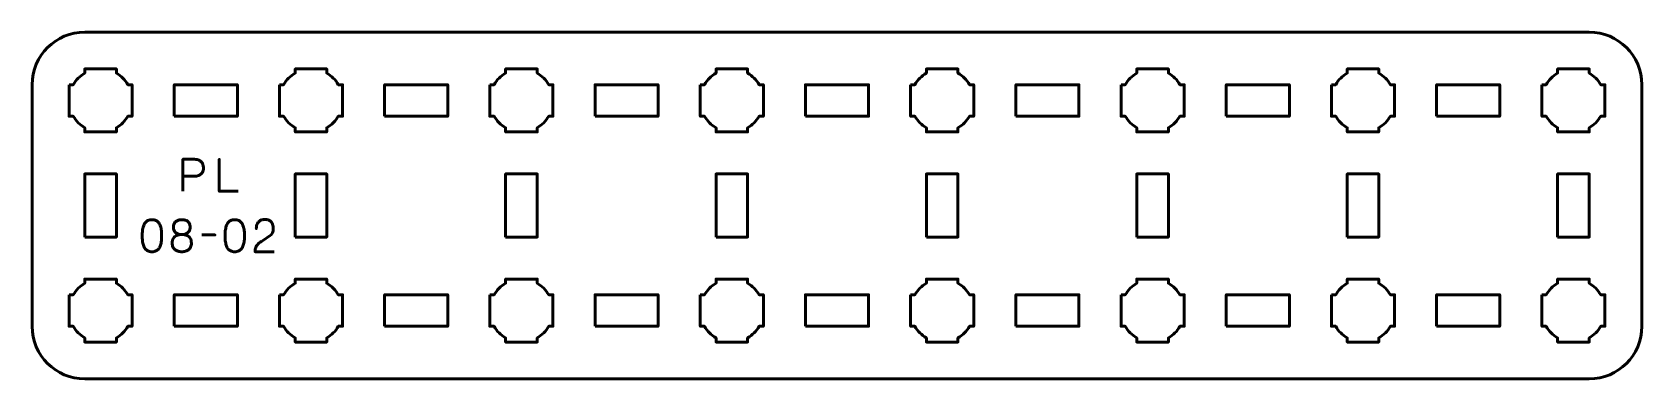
# Model space of a CAD drawing. Header units: centimetres. Extents: x -18.1 to -2.9, y -16.5 to -13.2.
import ezdxf

# ---------------------------------------------------------------- set-up
doc = ezdxf.new("R2010")
doc.units = ezdxf.units.CM
doc.header["$MEASUREMENT"] = 0
doc.layers.add('Layer 1', color=7, linetype='Continuous')

msp = doc.modelspace()

# ---------------------------------------------------------------- linework, layer by layer
at = {"layer": 'Layer 1', "color": 250, "lineweight": 53}
for points in [[(-16.8, -14), (-16.2, -14), (-16.2, -13.7), (-16.8, -13.7), (-16.8, -14)], [(-14.8, -14), (-14.2, -14), (-14.2, -13.7), (-14.8, -13.7), (-14.8, -14)], [(-12.8, -14), (-12.2, -14), (-12.2, -13.7), (-12.8, -13.7), (-12.8, -14)], [(-10.8, -14), (-10.2, -14), (-10.2, -13.7), (-10.8, -13.7), (-10.8, -14)], [(-8.8, -14), (-8.2, -14), (-8.2, -13.7), (-8.8, -13.7), (-8.8, -14)], [(-6.8, -14), (-6.2, -14), (-6.2, -13.7), (-6.8, -13.7), (-6.8, -14)], [(-4.8, -14), (-4.2, -14), (-4.2, -13.7), (-4.8, -13.7), (-4.8, -14)], [(-17.65, -15.15), (-17.35, -15.15), (-17.35, -14.55), (-17.65, -14.55), (-17.65, -15.15)], [(-15.65, -15.15), (-15.35, -15.15), (-15.35, -14.55), (-15.65, -14.55), (-15.65, -15.15)], [(-13.65, -15.15), (-13.35, -15.15), (-13.35, -14.55), (-13.65, -14.55), (-13.65, -15.15)], [(-11.65, -15.15), (-11.35, -15.15), (-11.35, -14.55), (-11.65, -14.55), (-11.65, -15.15)], [(-9.65, -15.15), (-9.35, -15.15), (-9.35, -14.55), (-9.65, -14.55), (-9.65, -15.15)], [(-7.65, -15.15), (-7.35, -15.15), (-7.35, -14.55), (-7.65, -14.55), (-7.65, -15.15)], [(-5.65, -15.15), (-5.35, -15.15), (-5.35, -14.55), (-5.65, -14.55), (-5.65, -15.15)], [(-3.65, -15.15), (-3.35, -15.15), (-3.35, -14.55), (-3.65, -14.55), (-3.65, -15.15)], [(-16.8, -16), (-16.2, -16), (-16.2, -15.7), (-16.8, -15.7), (-16.8, -16)], [(-14.8, -16), (-14.2, -16), (-14.2, -15.7), (-14.8, -15.7), (-14.8, -16)], [(-12.8, -16), (-12.2, -16), (-12.2, -15.7), (-12.8, -15.7), (-12.8, -16)], [(-10.8, -16), (-10.2, -16), (-10.2, -15.7), (-10.8, -15.7), (-10.8, -16)], [(-8.8, -16), (-8.2, -16), (-8.2, -15.7), (-8.8, -15.7), (-8.8, -16)], [(-6.8, -16), (-6.2, -16), (-6.2, -15.7), (-6.8, -15.7), (-6.8, -16)], [(-4.8, -16), (-4.2, -16), (-4.2, -15.7), (-4.8, -15.7), (-4.8, -16)]]:
    msp.add_lwpolyline(points, close=True, dxfattribs=at)
msp.add_open_spline([(-18.15, -16), (-18.15, -16), (-18.15, -13.7), (-18.15, -13.7), (-18.15, -13.7), (-18.15, -13.42391), (-17.92609, -13.2), (-17.65, -13.2), (-17.65, -13.2), (-17.65, -13.2), (-3.35, -13.2), (-3.35, -13.2), (-3.35, -13.2), (-3.07391, -13.2), (-2.85, -13.42391), (-2.85, -13.7), (-2.85, -13.7), (-2.85, -13.7), (-2.85, -16), (-2.85, -16), (-2.85, -16), (-2.85, -16.27609), (-3.07391, -16.5), (-3.35, -16.5), (-3.35, -16.5), (-3.35, -16.5), (-17.65, -16.5), (-17.65, -16.5), (-17.65, -16.5), (-17.92609, -16.5), (-18.15, -16.27609), (-18.15, -16)], degree=3, knots=[0, 0, 0, 0, 0.125, 0.125, 0.125, 0.125, 0.25, 0.25, 0.25, 0.25, 0.375, 0.375, 0.375, 0.375, 0.5, 0.5, 0.5, 0.5, 0.625, 0.625, 0.625, 0.625, 0.75, 0.75, 0.75, 0.75, 0.875, 0.875, 0.875, 0.875, 1, 1, 1, 1], dxfattribs=at)
at = {"layer": 'Layer 1', "lineweight": 53}
for points in [[(-17.8, -13.7), (-17.8, -13.7), (-17.75985, -13.7), (-17.75985, -13.7), (-17.75985, -13.7), (-17.7335, -13.65447), (-17.69553, -13.6165), (-17.65, -13.59015), (-17.65, -13.59015), (-17.65, -13.59015), (-17.65, -13.55), (-17.65, -13.55), (-17.65, -13.55), (-17.65, -13.55), (-17.5, -13.55), (-17.5, -13.55), (-17.5, -13.55), (-17.5, -13.55), (-17.35, -13.55), (-17.35, -13.55), (-17.35, -13.55), (-17.35, -13.55), (-17.35, -13.59015), (-17.35, -13.59015), (-17.35, -13.59015), (-17.30447, -13.6165), (-17.2665, -13.65447), (-17.24015, -13.7), (-17.24015, -13.7), (-17.24015, -13.7), (-17.2, -13.7), (-17.2, -13.7), (-17.2, -13.7), (-17.2, -13.7), (-17.2, -13.85), (-17.2, -13.85), (-17.2, -13.85), (-17.2, -13.85), (-17.2, -14), (-17.2, -14), (-17.2, -14), (-17.2, -14), (-17.24015, -14), (-17.24015, -14), (-17.24015, -14), (-17.2665, -14.04553), (-17.30447, -14.0835), (-17.35, -14.10985), (-17.35, -14.10985), (-17.35, -14.10985), (-17.35, -14.15), (-17.35, -14.15), (-17.35, -14.15), (-17.35, -14.15), (-17.5, -14.15), (-17.5, -14.15), (-17.5, -14.15), (-17.5, -14.15), (-17.65, -14.15), (-17.65, -14.15), (-17.65, -14.15), (-17.65, -14.15), (-17.65, -14.10985), (-17.65, -14.10985), (-17.65, -14.10985), (-17.69553, -14.0835), (-17.7335, -14.04553), (-17.75985, -14), (-17.75985, -14), (-17.75985, -14), (-17.8, -14), (-17.8, -14), (-17.8, -14), (-17.8, -14), (-17.8, -13.85), (-17.8, -13.85), (-17.8, -13.85), (-17.8, -13.85), (-17.8, -13.7), (-17.8, -13.7)], [(-15.8, -13.7), (-15.8, -13.7), (-15.75985, -13.7), (-15.75985, -13.7), (-15.75985, -13.7), (-15.7335, -13.65447), (-15.69553, -13.6165), (-15.65, -13.59015), (-15.65, -13.59015), (-15.65, -13.59015), (-15.65, -13.55), (-15.65, -13.55), (-15.65, -13.55), (-15.65, -13.55), (-15.5, -13.55), (-15.5, -13.55), (-15.5, -13.55), (-15.5, -13.55), (-15.35, -13.55), (-15.35, -13.55), (-15.35, -13.55), (-15.35, -13.55), (-15.35, -13.59015), (-15.35, -13.59015), (-15.35, -13.59015), (-15.30447, -13.6165), (-15.2665, -13.65447), (-15.24015, -13.7), (-15.24015, -13.7), (-15.24015, -13.7), (-15.2, -13.7), (-15.2, -13.7), (-15.2, -13.7), (-15.2, -13.7), (-15.2, -13.85), (-15.2, -13.85), (-15.2, -13.85), (-15.2, -13.85), (-15.2, -14), (-15.2, -14), (-15.2, -14), (-15.2, -14), (-15.24015, -14), (-15.24015, -14), (-15.24015, -14), (-15.2665, -14.04553), (-15.30447, -14.0835), (-15.35, -14.10985), (-15.35, -14.10985), (-15.35, -14.10985), (-15.35, -14.15), (-15.35, -14.15), (-15.35, -14.15), (-15.35, -14.15), (-15.5, -14.15), (-15.5, -14.15), (-15.5, -14.15), (-15.5, -14.15), (-15.65, -14.15), (-15.65, -14.15), (-15.65, -14.15), (-15.65, -14.15), (-15.65, -14.10985), (-15.65, -14.10985), (-15.65, -14.10985), (-15.69553, -14.0835), (-15.7335, -14.04553), (-15.75985, -14), (-15.75985, -14), (-15.75985, -14), (-15.8, -14), (-15.8, -14), (-15.8, -14), (-15.8, -14), (-15.8, -13.85), (-15.8, -13.85), (-15.8, -13.85), (-15.8, -13.85), (-15.8, -13.7), (-15.8, -13.7)], [(-13.8, -13.7), (-13.8, -13.7), (-13.75985, -13.7), (-13.75985, -13.7), (-13.75985, -13.7), (-13.7335, -13.65447), (-13.69553, -13.6165), (-13.65, -13.59015), (-13.65, -13.59015), (-13.65, -13.59015), (-13.65, -13.55), (-13.65, -13.55), (-13.65, -13.55), (-13.65, -13.55), (-13.5, -13.55), (-13.5, -13.55), (-13.5, -13.55), (-13.5, -13.55), (-13.35, -13.55), (-13.35, -13.55), (-13.35, -13.55), (-13.35, -13.55), (-13.35, -13.59015), (-13.35, -13.59015), (-13.35, -13.59015), (-13.30447, -13.6165), (-13.2665, -13.65447), (-13.24015, -13.7), (-13.24015, -13.7), (-13.24015, -13.7), (-13.2, -13.7), (-13.2, -13.7), (-13.2, -13.7), (-13.2, -13.7), (-13.2, -13.85), (-13.2, -13.85), (-13.2, -13.85), (-13.2, -13.85), (-13.2, -14), (-13.2, -14), (-13.2, -14), (-13.2, -14), (-13.24015, -14), (-13.24015, -14), (-13.24015, -14), (-13.2665, -14.04553), (-13.30447, -14.0835), (-13.35, -14.10985), (-13.35, -14.10985), (-13.35, -14.10985), (-13.35, -14.15), (-13.35, -14.15), (-13.35, -14.15), (-13.35, -14.15), (-13.5, -14.15), (-13.5, -14.15), (-13.5, -14.15), (-13.5, -14.15), (-13.65, -14.15), (-13.65, -14.15), (-13.65, -14.15), (-13.65, -14.15), (-13.65, -14.10985), (-13.65, -14.10985), (-13.65, -14.10985), (-13.69553, -14.0835), (-13.7335, -14.04553), (-13.75985, -14), (-13.75985, -14), (-13.75985, -14), (-13.8, -14), (-13.8, -14), (-13.8, -14), (-13.8, -14), (-13.8, -13.85), (-13.8, -13.85), (-13.8, -13.85), (-13.8, -13.85), (-13.8, -13.7), (-13.8, -13.7)], [(-11.8, -13.7), (-11.8, -13.7), (-11.75985, -13.7), (-11.75985, -13.7), (-11.75985, -13.7), (-11.7335, -13.65447), (-11.69553, -13.6165), (-11.65, -13.59015), (-11.65, -13.59015), (-11.65, -13.59015), (-11.65, -13.55), (-11.65, -13.55), (-11.65, -13.55), (-11.65, -13.55), (-11.5, -13.55), (-11.5, -13.55), (-11.5, -13.55), (-11.5, -13.55), (-11.35, -13.55), (-11.35, -13.55), (-11.35, -13.55), (-11.35, -13.55), (-11.35, -13.59015), (-11.35, -13.59015), (-11.35, -13.59015), (-11.30447, -13.6165), (-11.2665, -13.65447), (-11.24015, -13.7), (-11.24015, -13.7), (-11.24015, -13.7), (-11.2, -13.7), (-11.2, -13.7), (-11.2, -13.7), (-11.2, -13.7), (-11.2, -13.85), (-11.2, -13.85), (-11.2, -13.85), (-11.2, -13.85), (-11.2, -14), (-11.2, -14), (-11.2, -14), (-11.2, -14), (-11.24015, -14), (-11.24015, -14), (-11.24015, -14), (-11.2665, -14.04553), (-11.30447, -14.0835), (-11.35, -14.10985), (-11.35, -14.10985), (-11.35, -14.10985), (-11.35, -14.15), (-11.35, -14.15), (-11.35, -14.15), (-11.35, -14.15), (-11.5, -14.15), (-11.5, -14.15), (-11.5, -14.15), (-11.5, -14.15), (-11.65, -14.15), (-11.65, -14.15), (-11.65, -14.15), (-11.65, -14.15), (-11.65, -14.10985), (-11.65, -14.10985), (-11.65, -14.10985), (-11.69553, -14.0835), (-11.7335, -14.04553), (-11.75985, -14), (-11.75985, -14), (-11.75985, -14), (-11.8, -14), (-11.8, -14), (-11.8, -14), (-11.8, -14), (-11.8, -13.85), (-11.8, -13.85), (-11.8, -13.85), (-11.8, -13.85), (-11.8, -13.7), (-11.8, -13.7)], [(-9.8, -13.7), (-9.8, -13.7), (-9.75985, -13.7), (-9.75985, -13.7), (-9.75985, -13.7), (-9.7335, -13.65447), (-9.69553, -13.6165), (-9.65, -13.59015), (-9.65, -13.59015), (-9.65, -13.59015), (-9.65, -13.55), (-9.65, -13.55), (-9.65, -13.55), (-9.65, -13.55), (-9.5, -13.55), (-9.5, -13.55), (-9.5, -13.55), (-9.5, -13.55), (-9.35, -13.55), (-9.35, -13.55), (-9.35, -13.55), (-9.35, -13.55), (-9.35, -13.59015), (-9.35, -13.59015), (-9.35, -13.59015), (-9.30447, -13.6165), (-9.2665, -13.65447), (-9.24015, -13.7), (-9.24015, -13.7), (-9.24015, -13.7), (-9.2, -13.7), (-9.2, -13.7), (-9.2, -13.7), (-9.2, -13.7), (-9.2, -13.85), (-9.2, -13.85), (-9.2, -13.85), (-9.2, -13.85), (-9.2, -14), (-9.2, -14), (-9.2, -14), (-9.2, -14), (-9.24015, -14), (-9.24015, -14), (-9.24015, -14), (-9.2665, -14.04553), (-9.30447, -14.0835), (-9.35, -14.10985), (-9.35, -14.10985), (-9.35, -14.10985), (-9.35, -14.15), (-9.35, -14.15), (-9.35, -14.15), (-9.35, -14.15), (-9.5, -14.15), (-9.5, -14.15), (-9.5, -14.15), (-9.5, -14.15), (-9.65, -14.15), (-9.65, -14.15), (-9.65, -14.15), (-9.65, -14.15), (-9.65, -14.10985), (-9.65, -14.10985), (-9.65, -14.10985), (-9.69553, -14.0835), (-9.7335, -14.04553), (-9.75985, -14), (-9.75985, -14), (-9.75985, -14), (-9.8, -14), (-9.8, -14), (-9.8, -14), (-9.8, -14), (-9.8, -13.85), (-9.8, -13.85), (-9.8, -13.85), (-9.8, -13.85), (-9.8, -13.7), (-9.8, -13.7)], [(-7.8, -13.7), (-7.8, -13.7), (-7.75985, -13.7), (-7.75985, -13.7), (-7.75985, -13.7), (-7.7335, -13.65447), (-7.69553, -13.6165), (-7.65, -13.59015), (-7.65, -13.59015), (-7.65, -13.59015), (-7.65, -13.55), (-7.65, -13.55), (-7.65, -13.55), (-7.65, -13.55), (-7.5, -13.55), (-7.5, -13.55), (-7.5, -13.55), (-7.5, -13.55), (-7.35, -13.55), (-7.35, -13.55), (-7.35, -13.55), (-7.35, -13.55), (-7.35, -13.59015), (-7.35, -13.59015), (-7.35, -13.59015), (-7.30447, -13.6165), (-7.2665, -13.65447), (-7.24015, -13.7), (-7.24015, -13.7), (-7.24015, -13.7), (-7.2, -13.7), (-7.2, -13.7), (-7.2, -13.7), (-7.2, -13.7), (-7.2, -13.85), (-7.2, -13.85), (-7.2, -13.85), (-7.2, -13.85), (-7.2, -14), (-7.2, -14), (-7.2, -14), (-7.2, -14), (-7.24015, -14), (-7.24015, -14), (-7.24015, -14), (-7.2665, -14.04553), (-7.30447, -14.0835), (-7.35, -14.10985), (-7.35, -14.10985), (-7.35, -14.10985), (-7.35, -14.15), (-7.35, -14.15), (-7.35, -14.15), (-7.35, -14.15), (-7.5, -14.15), (-7.5, -14.15), (-7.5, -14.15), (-7.5, -14.15), (-7.65, -14.15), (-7.65, -14.15), (-7.65, -14.15), (-7.65, -14.15), (-7.65, -14.10985), (-7.65, -14.10985), (-7.65, -14.10985), (-7.69553, -14.0835), (-7.7335, -14.04553), (-7.75985, -14), (-7.75985, -14), (-7.75985, -14), (-7.8, -14), (-7.8, -14), (-7.8, -14), (-7.8, -14), (-7.8, -13.85), (-7.8, -13.85), (-7.8, -13.85), (-7.8, -13.85), (-7.8, -13.7), (-7.8, -13.7)], [(-5.8, -13.7), (-5.8, -13.7), (-5.75985, -13.7), (-5.75985, -13.7), (-5.75985, -13.7), (-5.7335, -13.65447), (-5.69553, -13.6165), (-5.65, -13.59015), (-5.65, -13.59015), (-5.65, -13.59015), (-5.65, -13.55), (-5.65, -13.55), (-5.65, -13.55), (-5.65, -13.55), (-5.5, -13.55), (-5.5, -13.55), (-5.5, -13.55), (-5.5, -13.55), (-5.35, -13.55), (-5.35, -13.55), (-5.35, -13.55), (-5.35, -13.55), (-5.35, -13.59015), (-5.35, -13.59015), (-5.35, -13.59015), (-5.30447, -13.6165), (-5.2665, -13.65447), (-5.24015, -13.7), (-5.24015, -13.7), (-5.24015, -13.7), (-5.2, -13.7), (-5.2, -13.7), (-5.2, -13.7), (-5.2, -13.7), (-5.2, -13.85), (-5.2, -13.85), (-5.2, -13.85), (-5.2, -13.85), (-5.2, -14), (-5.2, -14), (-5.2, -14), (-5.2, -14), (-5.24015, -14), (-5.24015, -14), (-5.24015, -14), (-5.2665, -14.04553), (-5.30447, -14.0835), (-5.35, -14.10985), (-5.35, -14.10985), (-5.35, -14.10985), (-5.35, -14.15), (-5.35, -14.15), (-5.35, -14.15), (-5.35, -14.15), (-5.5, -14.15), (-5.5, -14.15), (-5.5, -14.15), (-5.5, -14.15), (-5.65, -14.15), (-5.65, -14.15), (-5.65, -14.15), (-5.65, -14.15), (-5.65, -14.10985), (-5.65, -14.10985), (-5.65, -14.10985), (-5.69553, -14.0835), (-5.7335, -14.04553), (-5.75985, -14), (-5.75985, -14), (-5.75985, -14), (-5.8, -14), (-5.8, -14), (-5.8, -14), (-5.8, -14), (-5.8, -13.85), (-5.8, -13.85), (-5.8, -13.85), (-5.8, -13.85), (-5.8, -13.7), (-5.8, -13.7)], [(-3.8, -13.7), (-3.8, -13.7), (-3.75985, -13.7), (-3.75985, -13.7), (-3.75985, -13.7), (-3.7335, -13.65447), (-3.69553, -13.6165), (-3.65, -13.59015), (-3.65, -13.59015), (-3.65, -13.59015), (-3.65, -13.55), (-3.65, -13.55), (-3.65, -13.55), (-3.65, -13.55), (-3.5, -13.55), (-3.5, -13.55), (-3.5, -13.55), (-3.5, -13.55), (-3.35, -13.55), (-3.35, -13.55), (-3.35, -13.55), (-3.35, -13.55), (-3.35, -13.59015), (-3.35, -13.59015), (-3.35, -13.59015), (-3.30447, -13.6165), (-3.2665, -13.65447), (-3.24015, -13.7), (-3.24015, -13.7), (-3.24015, -13.7), (-3.2, -13.7), (-3.2, -13.7), (-3.2, -13.7), (-3.2, -13.7), (-3.2, -13.85), (-3.2, -13.85), (-3.2, -13.85), (-3.2, -13.85), (-3.2, -14), (-3.2, -14), (-3.2, -14), (-3.2, -14), (-3.24015, -14), (-3.24015, -14), (-3.24015, -14), (-3.2665, -14.04553), (-3.30447, -14.0835), (-3.35, -14.10985), (-3.35, -14.10985), (-3.35, -14.10985), (-3.35, -14.15), (-3.35, -14.15), (-3.35, -14.15), (-3.35, -14.15), (-3.5, -14.15), (-3.5, -14.15), (-3.5, -14.15), (-3.5, -14.15), (-3.65, -14.15), (-3.65, -14.15), (-3.65, -14.15), (-3.65, -14.15), (-3.65, -14.10985), (-3.65, -14.10985), (-3.65, -14.10985), (-3.69553, -14.0835), (-3.7335, -14.04553), (-3.75985, -14), (-3.75985, -14), (-3.75985, -14), (-3.8, -14), (-3.8, -14), (-3.8, -14), (-3.8, -14), (-3.8, -13.85), (-3.8, -13.85), (-3.8, -13.85), (-3.8, -13.85), (-3.8, -13.7), (-3.8, -13.7)], [(-17.8, -15.7), (-17.8, -15.7), (-17.75985, -15.7), (-17.75985, -15.7), (-17.75985, -15.7), (-17.7335, -15.65447), (-17.69553, -15.6165), (-17.65, -15.59015), (-17.65, -15.59015), (-17.65, -15.59015), (-17.65, -15.55), (-17.65, -15.55), (-17.65, -15.55), (-17.65, -15.55), (-17.5, -15.55), (-17.5, -15.55), (-17.5, -15.55), (-17.5, -15.55), (-17.35, -15.55), (-17.35, -15.55), (-17.35, -15.55), (-17.35, -15.55), (-17.35, -15.59015), (-17.35, -15.59015), (-17.35, -15.59015), (-17.30447, -15.6165), (-17.2665, -15.65447), (-17.24015, -15.7), (-17.24015, -15.7), (-17.24015, -15.7), (-17.2, -15.7), (-17.2, -15.7), (-17.2, -15.7), (-17.2, -15.7), (-17.2, -15.85), (-17.2, -15.85), (-17.2, -15.85), (-17.2, -15.85), (-17.2, -16), (-17.2, -16), (-17.2, -16), (-17.2, -16), (-17.24015, -16), (-17.24015, -16), (-17.24015, -16), (-17.2665, -16.04553), (-17.30447, -16.0835), (-17.35, -16.10985), (-17.35, -16.10985), (-17.35, -16.10985), (-17.35, -16.15), (-17.35, -16.15), (-17.35, -16.15), (-17.35, -16.15), (-17.5, -16.15), (-17.5, -16.15), (-17.5, -16.15), (-17.5, -16.15), (-17.65, -16.15), (-17.65, -16.15), (-17.65, -16.15), (-17.65, -16.15), (-17.65, -16.10985), (-17.65, -16.10985), (-17.65, -16.10985), (-17.69553, -16.0835), (-17.7335, -16.04553), (-17.75985, -16), (-17.75985, -16), (-17.75985, -16), (-17.8, -16), (-17.8, -16), (-17.8, -16), (-17.8, -16), (-17.8, -15.85), (-17.8, -15.85), (-17.8, -15.85), (-17.8, -15.85), (-17.8, -15.7), (-17.8, -15.7)], [(-15.8, -15.7), (-15.8, -15.7), (-15.75985, -15.7), (-15.75985, -15.7), (-15.75985, -15.7), (-15.7335, -15.65447), (-15.69553, -15.6165), (-15.65, -15.59015), (-15.65, -15.59015), (-15.65, -15.59015), (-15.65, -15.55), (-15.65, -15.55), (-15.65, -15.55), (-15.65, -15.55), (-15.5, -15.55), (-15.5, -15.55), (-15.5, -15.55), (-15.5, -15.55), (-15.35, -15.55), (-15.35, -15.55), (-15.35, -15.55), (-15.35, -15.55), (-15.35, -15.59015), (-15.35, -15.59015), (-15.35, -15.59015), (-15.30447, -15.6165), (-15.2665, -15.65447), (-15.24015, -15.7), (-15.24015, -15.7), (-15.24015, -15.7), (-15.2, -15.7), (-15.2, -15.7), (-15.2, -15.7), (-15.2, -15.7), (-15.2, -15.85), (-15.2, -15.85), (-15.2, -15.85), (-15.2, -15.85), (-15.2, -16), (-15.2, -16), (-15.2, -16), (-15.2, -16), (-15.24015, -16), (-15.24015, -16), (-15.24015, -16), (-15.2665, -16.04553), (-15.30447, -16.0835), (-15.35, -16.10985), (-15.35, -16.10985), (-15.35, -16.10985), (-15.35, -16.15), (-15.35, -16.15), (-15.35, -16.15), (-15.35, -16.15), (-15.5, -16.15), (-15.5, -16.15), (-15.5, -16.15), (-15.5, -16.15), (-15.65, -16.15), (-15.65, -16.15), (-15.65, -16.15), (-15.65, -16.15), (-15.65, -16.10985), (-15.65, -16.10985), (-15.65, -16.10985), (-15.69553, -16.0835), (-15.7335, -16.04553), (-15.75985, -16), (-15.75985, -16), (-15.75985, -16), (-15.8, -16), (-15.8, -16), (-15.8, -16), (-15.8, -16), (-15.8, -15.85), (-15.8, -15.85), (-15.8, -15.85), (-15.8, -15.85), (-15.8, -15.7), (-15.8, -15.7)], [(-13.8, -15.7), (-13.8, -15.7), (-13.75985, -15.7), (-13.75985, -15.7), (-13.75985, -15.7), (-13.7335, -15.65447), (-13.69553, -15.6165), (-13.65, -15.59015), (-13.65, -15.59015), (-13.65, -15.59015), (-13.65, -15.55), (-13.65, -15.55), (-13.65, -15.55), (-13.65, -15.55), (-13.5, -15.55), (-13.5, -15.55), (-13.5, -15.55), (-13.5, -15.55), (-13.35, -15.55), (-13.35, -15.55), (-13.35, -15.55), (-13.35, -15.55), (-13.35, -15.59015), (-13.35, -15.59015), (-13.35, -15.59015), (-13.30447, -15.6165), (-13.2665, -15.65447), (-13.24015, -15.7), (-13.24015, -15.7), (-13.24015, -15.7), (-13.2, -15.7), (-13.2, -15.7), (-13.2, -15.7), (-13.2, -15.7), (-13.2, -15.85), (-13.2, -15.85), (-13.2, -15.85), (-13.2, -15.85), (-13.2, -16), (-13.2, -16), (-13.2, -16), (-13.2, -16), (-13.24015, -16), (-13.24015, -16), (-13.24015, -16), (-13.2665, -16.04553), (-13.30447, -16.0835), (-13.35, -16.10985), (-13.35, -16.10985), (-13.35, -16.10985), (-13.35, -16.15), (-13.35, -16.15), (-13.35, -16.15), (-13.35, -16.15), (-13.5, -16.15), (-13.5, -16.15), (-13.5, -16.15), (-13.5, -16.15), (-13.65, -16.15), (-13.65, -16.15), (-13.65, -16.15), (-13.65, -16.15), (-13.65, -16.10985), (-13.65, -16.10985), (-13.65, -16.10985), (-13.69553, -16.0835), (-13.7335, -16.04553), (-13.75985, -16), (-13.75985, -16), (-13.75985, -16), (-13.8, -16), (-13.8, -16), (-13.8, -16), (-13.8, -16), (-13.8, -15.85), (-13.8, -15.85), (-13.8, -15.85), (-13.8, -15.85), (-13.8, -15.7), (-13.8, -15.7)], [(-11.8, -15.7), (-11.8, -15.7), (-11.75985, -15.7), (-11.75985, -15.7), (-11.75985, -15.7), (-11.7335, -15.65447), (-11.69553, -15.6165), (-11.65, -15.59015), (-11.65, -15.59015), (-11.65, -15.59015), (-11.65, -15.55), (-11.65, -15.55), (-11.65, -15.55), (-11.65, -15.55), (-11.5, -15.55), (-11.5, -15.55), (-11.5, -15.55), (-11.5, -15.55), (-11.35, -15.55), (-11.35, -15.55), (-11.35, -15.55), (-11.35, -15.55), (-11.35, -15.59015), (-11.35, -15.59015), (-11.35, -15.59015), (-11.30447, -15.6165), (-11.2665, -15.65447), (-11.24015, -15.7), (-11.24015, -15.7), (-11.24015, -15.7), (-11.2, -15.7), (-11.2, -15.7), (-11.2, -15.7), (-11.2, -15.7), (-11.2, -15.85), (-11.2, -15.85), (-11.2, -15.85), (-11.2, -15.85), (-11.2, -16), (-11.2, -16), (-11.2, -16), (-11.2, -16), (-11.24015, -16), (-11.24015, -16), (-11.24015, -16), (-11.2665, -16.04553), (-11.30447, -16.0835), (-11.35, -16.10985), (-11.35, -16.10985), (-11.35, -16.10985), (-11.35, -16.15), (-11.35, -16.15), (-11.35, -16.15), (-11.35, -16.15), (-11.5, -16.15), (-11.5, -16.15), (-11.5, -16.15), (-11.5, -16.15), (-11.65, -16.15), (-11.65, -16.15), (-11.65, -16.15), (-11.65, -16.15), (-11.65, -16.10985), (-11.65, -16.10985), (-11.65, -16.10985), (-11.69553, -16.0835), (-11.7335, -16.04553), (-11.75985, -16), (-11.75985, -16), (-11.75985, -16), (-11.8, -16), (-11.8, -16), (-11.8, -16), (-11.8, -16), (-11.8, -15.85), (-11.8, -15.85), (-11.8, -15.85), (-11.8, -15.85), (-11.8, -15.7), (-11.8, -15.7)], [(-9.8, -15.7), (-9.8, -15.7), (-9.75985, -15.7), (-9.75985, -15.7), (-9.75985, -15.7), (-9.7335, -15.65447), (-9.69553, -15.6165), (-9.65, -15.59015), (-9.65, -15.59015), (-9.65, -15.59015), (-9.65, -15.55), (-9.65, -15.55), (-9.65, -15.55), (-9.65, -15.55), (-9.5, -15.55), (-9.5, -15.55), (-9.5, -15.55), (-9.5, -15.55), (-9.35, -15.55), (-9.35, -15.55), (-9.35, -15.55), (-9.35, -15.55), (-9.35, -15.59015), (-9.35, -15.59015), (-9.35, -15.59015), (-9.30447, -15.6165), (-9.2665, -15.65447), (-9.24015, -15.7), (-9.24015, -15.7), (-9.24015, -15.7), (-9.2, -15.7), (-9.2, -15.7), (-9.2, -15.7), (-9.2, -15.7), (-9.2, -15.85), (-9.2, -15.85), (-9.2, -15.85), (-9.2, -15.85), (-9.2, -16), (-9.2, -16), (-9.2, -16), (-9.2, -16), (-9.24015, -16), (-9.24015, -16), (-9.24015, -16), (-9.2665, -16.04553), (-9.30447, -16.0835), (-9.35, -16.10985), (-9.35, -16.10985), (-9.35, -16.10985), (-9.35, -16.15), (-9.35, -16.15), (-9.35, -16.15), (-9.35, -16.15), (-9.5, -16.15), (-9.5, -16.15), (-9.5, -16.15), (-9.5, -16.15), (-9.65, -16.15), (-9.65, -16.15), (-9.65, -16.15), (-9.65, -16.15), (-9.65, -16.10985), (-9.65, -16.10985), (-9.65, -16.10985), (-9.69553, -16.0835), (-9.7335, -16.04553), (-9.75985, -16), (-9.75985, -16), (-9.75985, -16), (-9.8, -16), (-9.8, -16), (-9.8, -16), (-9.8, -16), (-9.8, -15.85), (-9.8, -15.85), (-9.8, -15.85), (-9.8, -15.85), (-9.8, -15.7), (-9.8, -15.7)], [(-7.8, -15.7), (-7.8, -15.7), (-7.75985, -15.7), (-7.75985, -15.7), (-7.75985, -15.7), (-7.7335, -15.65447), (-7.69553, -15.6165), (-7.65, -15.59015), (-7.65, -15.59015), (-7.65, -15.59015), (-7.65, -15.55), (-7.65, -15.55), (-7.65, -15.55), (-7.65, -15.55), (-7.5, -15.55), (-7.5, -15.55), (-7.5, -15.55), (-7.5, -15.55), (-7.35, -15.55), (-7.35, -15.55), (-7.35, -15.55), (-7.35, -15.55), (-7.35, -15.59015), (-7.35, -15.59015), (-7.35, -15.59015), (-7.30447, -15.6165), (-7.2665, -15.65447), (-7.24015, -15.7), (-7.24015, -15.7), (-7.24015, -15.7), (-7.2, -15.7), (-7.2, -15.7), (-7.2, -15.7), (-7.2, -15.7), (-7.2, -15.85), (-7.2, -15.85), (-7.2, -15.85), (-7.2, -15.85), (-7.2, -16), (-7.2, -16), (-7.2, -16), (-7.2, -16), (-7.24015, -16), (-7.24015, -16), (-7.24015, -16), (-7.2665, -16.04553), (-7.30447, -16.0835), (-7.35, -16.10985), (-7.35, -16.10985), (-7.35, -16.10985), (-7.35, -16.15), (-7.35, -16.15), (-7.35, -16.15), (-7.35, -16.15), (-7.5, -16.15), (-7.5, -16.15), (-7.5, -16.15), (-7.5, -16.15), (-7.65, -16.15), (-7.65, -16.15), (-7.65, -16.15), (-7.65, -16.15), (-7.65, -16.10985), (-7.65, -16.10985), (-7.65, -16.10985), (-7.69553, -16.0835), (-7.7335, -16.04553), (-7.75985, -16), (-7.75985, -16), (-7.75985, -16), (-7.8, -16), (-7.8, -16), (-7.8, -16), (-7.8, -16), (-7.8, -15.85), (-7.8, -15.85), (-7.8, -15.85), (-7.8, -15.85), (-7.8, -15.7), (-7.8, -15.7)], [(-5.8, -15.7), (-5.8, -15.7), (-5.75985, -15.7), (-5.75985, -15.7), (-5.75985, -15.7), (-5.7335, -15.65447), (-5.69553, -15.6165), (-5.65, -15.59015), (-5.65, -15.59015), (-5.65, -15.59015), (-5.65, -15.55), (-5.65, -15.55), (-5.65, -15.55), (-5.65, -15.55), (-5.5, -15.55), (-5.5, -15.55), (-5.5, -15.55), (-5.5, -15.55), (-5.35, -15.55), (-5.35, -15.55), (-5.35, -15.55), (-5.35, -15.55), (-5.35, -15.59015), (-5.35, -15.59015), (-5.35, -15.59015), (-5.30447, -15.6165), (-5.2665, -15.65447), (-5.24015, -15.7), (-5.24015, -15.7), (-5.24015, -15.7), (-5.2, -15.7), (-5.2, -15.7), (-5.2, -15.7), (-5.2, -15.7), (-5.2, -15.85), (-5.2, -15.85), (-5.2, -15.85), (-5.2, -15.85), (-5.2, -16), (-5.2, -16), (-5.2, -16), (-5.2, -16), (-5.24015, -16), (-5.24015, -16), (-5.24015, -16), (-5.2665, -16.04553), (-5.30447, -16.0835), (-5.35, -16.10985), (-5.35, -16.10985), (-5.35, -16.10985), (-5.35, -16.15), (-5.35, -16.15), (-5.35, -16.15), (-5.35, -16.15), (-5.5, -16.15), (-5.5, -16.15), (-5.5, -16.15), (-5.5, -16.15), (-5.65, -16.15), (-5.65, -16.15), (-5.65, -16.15), (-5.65, -16.15), (-5.65, -16.10985), (-5.65, -16.10985), (-5.65, -16.10985), (-5.69553, -16.0835), (-5.7335, -16.04553), (-5.75985, -16), (-5.75985, -16), (-5.75985, -16), (-5.8, -16), (-5.8, -16), (-5.8, -16), (-5.8, -16), (-5.8, -15.85), (-5.8, -15.85), (-5.8, -15.85), (-5.8, -15.85), (-5.8, -15.7), (-5.8, -15.7)], [(-3.8, -15.7), (-3.8, -15.7), (-3.75985, -15.7), (-3.75985, -15.7), (-3.75985, -15.7), (-3.7335, -15.65447), (-3.69553, -15.6165), (-3.65, -15.59015), (-3.65, -15.59015), (-3.65, -15.59015), (-3.65, -15.55), (-3.65, -15.55), (-3.65, -15.55), (-3.65, -15.55), (-3.5, -15.55), (-3.5, -15.55), (-3.5, -15.55), (-3.5, -15.55), (-3.35, -15.55), (-3.35, -15.55), (-3.35, -15.55), (-3.35, -15.55), (-3.35, -15.59015), (-3.35, -15.59015), (-3.35, -15.59015), (-3.30447, -15.6165), (-3.2665, -15.65447), (-3.24015, -15.7), (-3.24015, -15.7), (-3.24015, -15.7), (-3.2, -15.7), (-3.2, -15.7), (-3.2, -15.7), (-3.2, -15.7), (-3.2, -15.85), (-3.2, -15.85), (-3.2, -15.85), (-3.2, -15.85), (-3.2, -16), (-3.2, -16), (-3.2, -16), (-3.2, -16), (-3.24015, -16), (-3.24015, -16), (-3.24015, -16), (-3.2665, -16.04553), (-3.30447, -16.0835), (-3.35, -16.10985), (-3.35, -16.10985), (-3.35, -16.10985), (-3.35, -16.15), (-3.35, -16.15), (-3.35, -16.15), (-3.35, -16.15), (-3.5, -16.15), (-3.5, -16.15), (-3.5, -16.15), (-3.5, -16.15), (-3.65, -16.15), (-3.65, -16.15), (-3.65, -16.15), (-3.65, -16.15), (-3.65, -16.10985), (-3.65, -16.10985), (-3.65, -16.10985), (-3.69553, -16.0835), (-3.7335, -16.04553), (-3.75985, -16), (-3.75985, -16), (-3.75985, -16), (-3.8, -16), (-3.8, -16), (-3.8, -16), (-3.8, -16), (-3.8, -15.85), (-3.8, -15.85), (-3.8, -15.85), (-3.8, -15.85), (-3.8, -15.7), (-3.8, -15.7)]]:
    msp.add_open_spline(points, degree=3, knots=[0, 0, 0, 0, 0.05, 0.05, 0.05, 0.05, 0.1, 0.1, 0.1, 0.1, 0.15, 0.15, 0.15, 0.15, 0.2, 0.2, 0.2, 0.2, 0.25, 0.25, 0.25, 0.25, 0.3, 0.3, 0.3, 0.3, 0.35, 0.35, 0.35, 0.35, 0.4, 0.4, 0.4, 0.4, 0.45, 0.45, 0.45, 0.45, 0.5, 0.5, 0.5, 0.5, 0.55, 0.55, 0.55, 0.55, 0.6, 0.6, 0.6, 0.6, 0.65, 0.65, 0.65, 0.65, 0.7, 0.7, 0.7, 0.7, 0.75, 0.75, 0.75, 0.75, 0.8, 0.8, 0.8, 0.8, 0.85, 0.85, 0.85, 0.85, 0.9, 0.9, 0.9, 0.9, 0.95, 0.95, 0.95, 0.95, 1, 1, 1, 1], dxfattribs=at)
at = {"layer": 'Layer 1', "color": 5, "lineweight": 53}
for points, knots in [([(-16.71759, -14.71494), (-16.71759, -14.71494), (-16.71759, -14.40972), (-16.71759, -14.40972), (-16.71759, -14.40972), (-16.71759, -14.40972), (-16.62022, -14.40972), (-16.62022, -14.40972), (-16.62022, -14.40972), (-16.60075, -14.40979), (-16.58474, -14.41198), (-16.57211, -14.41621), (-16.57211, -14.41621), (-16.55955, -14.42037), (-16.54967, -14.42616), (-16.54254, -14.4335), (-16.54254, -14.4335), (-16.53542, -14.44076), (-16.53034, -14.44909), (-16.52723, -14.45847), (-16.52723, -14.45847), (-16.5242, -14.46786), (-16.52244, -14.47766), (-16.52201, -14.48804), (-16.52201, -14.48804), (-16.52152, -14.49841), (-16.52272, -14.50857), (-16.52554, -14.51844), (-16.52554, -14.51844), (-16.52843, -14.52832), (-16.5333, -14.53728), (-16.54029, -14.54533), (-16.54029, -14.54533), (-16.5472, -14.55337), (-16.55658, -14.55979), (-16.56837, -14.56452), (-16.56837, -14.56452), (-16.58015, -14.56931), (-16.59475, -14.57171), (-16.61218, -14.57185), (-16.61218, -14.57185), (-16.61218, -14.57185), (-16.71759, -14.57185), (-16.71759, -14.57185), (-16.71759, -14.57185), (-16.71759, -14.57185), (-16.61218, -14.57185), (-16.61218, -14.57185), (-16.61218, -14.57185), (-16.59511, -14.57171), (-16.58064, -14.56931), (-16.56893, -14.56452), (-16.56893, -14.56452), (-16.55715, -14.55979), (-16.54776, -14.55337), (-16.54071, -14.54533), (-16.54071, -14.54533), (-16.53372, -14.53728), (-16.52871, -14.52832), (-16.52575, -14.51844), (-16.52575, -14.51844), (-16.52279, -14.50857), (-16.52152, -14.49841), (-16.52201, -14.48804), (-16.52201, -14.48804), (-16.52244, -14.47766), (-16.5242, -14.46786), (-16.52737, -14.45847), (-16.52737, -14.45847), (-16.53048, -14.44909), (-16.5357, -14.44076), (-16.54283, -14.4335), (-16.54283, -14.4335), (-16.55002, -14.42616), (-16.5599, -14.42037), (-16.57246, -14.41621), (-16.57246, -14.41621), (-16.58509, -14.41198), (-16.60096, -14.40979), (-16.62022, -14.40972), (-16.62022, -14.40972), (-16.62022, -14.40972), (-16.71759, -14.40972), (-16.71759, -14.40972), (-16.71759, -14.40972), (-16.71759, -14.40972), (-16.71759, -14.71494), (-16.71759, -14.71494)], [0, 0, 0, 0, 0.04545455, 0.04545455, 0.04545455, 0.04545455, 0.09090909, 0.09090909, 0.09090909, 0.09090909, 0.13636364, 0.13636364, 0.13636364, 0.13636364, 0.18181818, 0.18181818, 0.18181818, 0.18181818, 0.22727273, 0.22727273, 0.22727273, 0.22727273, 0.27272727, 0.27272727, 0.27272727, 0.27272727, 0.31818182, 0.31818182, 0.31818182, 0.31818182, 0.36363636, 0.36363636, 0.36363636, 0.36363636, 0.40909091, 0.40909091, 0.40909091, 0.40909091, 0.45454545, 0.45454545, 0.45454545, 0.45454545, 0.5, 0.5, 0.5, 0.5, 0.54545455, 0.54545455, 0.54545455, 0.54545455, 0.59090909, 0.59090909, 0.59090909, 0.59090909, 0.63636364, 0.63636364, 0.63636364, 0.63636364, 0.68181818, 0.68181818, 0.68181818, 0.68181818, 0.72727273, 0.72727273, 0.72727273, 0.72727273, 0.77272727, 0.77272727, 0.77272727, 0.77272727, 0.81818182, 0.81818182, 0.81818182, 0.81818182, 0.86363636, 0.86363636, 0.86363636, 0.86363636, 0.90909091, 0.90909091, 0.90909091, 0.90909091, 0.95454545, 0.95454545, 0.95454545, 0.95454545, 1, 1, 1, 1]), ([(-16.19309, -14.71494), (-16.19309, -14.71494), (-16.37131, -14.71494), (-16.37131, -14.71494), (-16.37131, -14.71494), (-16.37131, -14.71494), (-16.37131, -14.40972), (-16.37131, -14.40972), (-16.37131, -14.40972), (-16.37131, -14.40972), (-16.37131, -14.71494), (-16.37131, -14.71494), (-16.37131, -14.71494), (-16.37131, -14.71494), (-16.19309, -14.71494), (-16.19309, -14.71494)], [0, 0, 0, 0, 0.25, 0.25, 0.25, 0.25, 0.5, 0.5, 0.5, 0.5, 0.75, 0.75, 0.75, 0.75, 1, 1, 1, 1]), ([(-17.0118, -15.29025), (-16.99699, -15.29018), (-16.98422, -15.28757), (-16.97356, -15.28249), (-16.97356, -15.28249), (-16.96298, -15.27741), (-16.95416, -15.27014), (-16.94711, -15.2609), (-16.94711, -15.2609), (-16.94012, -15.25159), (-16.93462, -15.24058), (-16.93053, -15.22788), (-16.93053, -15.22788), (-16.9265, -15.21518), (-16.92361, -15.20128), (-16.92199, -15.18604), (-16.92199, -15.18604), (-16.92029, -15.1708), (-16.91945, -15.15478), (-16.91952, -15.13785), (-16.91952, -15.13785), (-16.91945, -15.12099), (-16.92029, -15.10497), (-16.92199, -15.0898), (-16.92199, -15.0898), (-16.92361, -15.07463), (-16.9265, -15.06066), (-16.93053, -15.04796), (-16.93053, -15.04796), (-16.93462, -15.03533), (-16.94012, -15.02433), (-16.94711, -15.01494), (-16.94711, -15.01494), (-16.95416, -15.00563), (-16.96298, -14.99836), (-16.97356, -14.99328), (-16.97356, -14.99328), (-16.98422, -14.98813), (-16.99699, -14.98552), (-17.0118, -14.98545), (-17.0118, -14.98545), (-17.02662, -14.98552), (-17.03939, -14.98813), (-17.05005, -14.99328), (-17.05005, -14.99328), (-17.06063, -14.99836), (-17.06945, -15.00563), (-17.0765, -15.01494), (-17.0765, -15.01494), (-17.08349, -15.02433), (-17.08899, -15.03533), (-17.09308, -15.04796), (-17.09308, -15.04796), (-17.09711, -15.06066), (-17.1, -15.07463), (-17.10162, -15.0898), (-17.10162, -15.0898), (-17.10331, -15.10497), (-17.10416, -15.12099), (-17.10409, -15.13785), (-17.10409, -15.13785), (-17.10416, -15.15478), (-17.10331, -15.1708), (-17.10162, -15.18604), (-17.10162, -15.18604), (-17.1, -15.20128), (-17.09711, -15.21518), (-17.09308, -15.22788), (-17.09308, -15.22788), (-17.08899, -15.24058), (-17.08349, -15.25159), (-17.0765, -15.2609), (-17.0765, -15.2609), (-17.06945, -15.27014), (-17.06063, -15.27741), (-17.05005, -15.28249), (-17.05005, -15.28249), (-17.03939, -15.28757), (-17.02662, -15.29018), (-17.0118, -15.29025)], [0, 0, 0, 0, 0.05, 0.05, 0.05, 0.05, 0.1, 0.1, 0.1, 0.1, 0.15, 0.15, 0.15, 0.15, 0.2, 0.2, 0.2, 0.2, 0.25, 0.25, 0.25, 0.25, 0.3, 0.3, 0.3, 0.3, 0.35, 0.35, 0.35, 0.35, 0.4, 0.4, 0.4, 0.4, 0.45, 0.45, 0.45, 0.45, 0.5, 0.5, 0.5, 0.5, 0.55, 0.55, 0.55, 0.55, 0.6, 0.6, 0.6, 0.6, 0.65, 0.65, 0.65, 0.65, 0.7, 0.7, 0.7, 0.7, 0.75, 0.75, 0.75, 0.75, 0.8, 0.8, 0.8, 0.8, 0.85, 0.85, 0.85, 0.85, 0.9, 0.9, 0.9, 0.9, 0.95, 0.95, 0.95, 0.95, 1, 1, 1, 1]), ([(-17.0118, -15.29025), (-16.99699, -15.29018), (-16.98422, -15.28757), (-16.97356, -15.28249), (-16.97356, -15.28249), (-16.96298, -15.27741), (-16.95416, -15.27014), (-16.94711, -15.2609), (-16.94711, -15.2609), (-16.94012, -15.25159), (-16.93462, -15.24058), (-16.93053, -15.22788), (-16.93053, -15.22788), (-16.9265, -15.21518), (-16.92361, -15.20128), (-16.92199, -15.18604), (-16.92199, -15.18604), (-16.92029, -15.1708), (-16.91945, -15.15478), (-16.91952, -15.13785), (-16.91952, -15.13785), (-16.91945, -15.12099), (-16.92029, -15.10497), (-16.92199, -15.0898), (-16.92199, -15.0898), (-16.92361, -15.07463), (-16.9265, -15.06066), (-16.93053, -15.04796), (-16.93053, -15.04796), (-16.93462, -15.03533), (-16.94012, -15.02433), (-16.94711, -15.01494), (-16.94711, -15.01494), (-16.95416, -15.00563), (-16.96298, -14.99836), (-16.97356, -14.99328), (-16.97356, -14.99328), (-16.98422, -14.98813), (-16.99699, -14.98552), (-17.0118, -14.98545), (-17.0118, -14.98545), (-17.02662, -14.98552), (-17.03939, -14.98813), (-17.05005, -14.99328), (-17.05005, -14.99328), (-17.06063, -14.99836), (-17.06945, -15.00563), (-17.0765, -15.01494), (-17.0765, -15.01494), (-17.08349, -15.02433), (-17.08899, -15.03533), (-17.09308, -15.04796), (-17.09308, -15.04796), (-17.09711, -15.06066), (-17.1, -15.07463), (-17.10162, -15.0898), (-17.10162, -15.0898), (-17.10331, -15.10497), (-17.10416, -15.12099), (-17.10409, -15.13785), (-17.10409, -15.13785), (-17.10416, -15.15478), (-17.10331, -15.1708), (-17.10162, -15.18604), (-17.10162, -15.18604), (-17.1, -15.20128), (-17.09711, -15.21518), (-17.09308, -15.22788), (-17.09308, -15.22788), (-17.08899, -15.24058), (-17.08349, -15.25159), (-17.0765, -15.2609), (-17.0765, -15.2609), (-17.06945, -15.27014), (-17.06063, -15.27741), (-17.05005, -15.28249), (-17.05005, -15.28249), (-17.03939, -15.28757), (-17.02662, -15.29018), (-17.0118, -15.29025)], [0, 0, 0, 0, 0.05, 0.05, 0.05, 0.05, 0.1, 0.1, 0.1, 0.1, 0.15, 0.15, 0.15, 0.15, 0.2, 0.2, 0.2, 0.2, 0.25, 0.25, 0.25, 0.25, 0.3, 0.3, 0.3, 0.3, 0.35, 0.35, 0.35, 0.35, 0.4, 0.4, 0.4, 0.4, 0.45, 0.45, 0.45, 0.45, 0.5, 0.5, 0.5, 0.5, 0.55, 0.55, 0.55, 0.55, 0.6, 0.6, 0.6, 0.6, 0.65, 0.65, 0.65, 0.65, 0.7, 0.7, 0.7, 0.7, 0.75, 0.75, 0.75, 0.75, 0.8, 0.8, 0.8, 0.8, 0.85, 0.85, 0.85, 0.85, 0.9, 0.9, 0.9, 0.9, 0.95, 0.95, 0.95, 0.95, 1, 1, 1, 1]), ([(-16.72817, -15.12642), (-16.71731, -15.12642), (-16.70715, -15.12515), (-16.69762, -15.12261), (-16.69762, -15.12261), (-16.68817, -15.12), (-16.67984, -15.11591), (-16.67258, -15.11033), (-16.67258, -15.11033), (-16.66538, -15.10476), (-16.65974, -15.09749), (-16.65564, -15.08853), (-16.65564, -15.08853), (-16.65155, -15.07964), (-16.64951, -15.06885), (-16.64944, -15.05615), (-16.64944, -15.05615), (-16.64951, -15.04345), (-16.65148, -15.03258), (-16.65536, -15.02355), (-16.65536, -15.02355), (-16.65924, -15.01452), (-16.66475, -15.00711), (-16.6718, -15.0014), (-16.6718, -15.0014), (-16.67886, -14.99575), (-16.68718, -14.99159), (-16.69678, -14.98898), (-16.69678, -14.98898), (-16.7063, -14.98637), (-16.71682, -14.98524), (-16.72817, -14.98545), (-16.72817, -14.98545), (-16.73953, -14.98559), (-16.75005, -14.98708), (-16.75957, -14.98969), (-16.75957, -14.98969), (-16.76917, -14.99237), (-16.77749, -14.99646), (-16.78455, -15.00203), (-16.78455, -15.00203), (-16.7916, -15.00761), (-16.79711, -15.01487), (-16.80099, -15.02376), (-16.80099, -15.02376), (-16.80487, -15.03272), (-16.80684, -15.04345), (-16.80691, -15.05615), (-16.80691, -15.05615), (-16.80684, -15.06885), (-16.8048, -15.07964), (-16.8007, -15.08853), (-16.8007, -15.08853), (-16.79661, -15.09749), (-16.79097, -15.10476), (-16.7837, -15.11033), (-16.7837, -15.11033), (-16.7765, -15.11591), (-16.76818, -15.12), (-16.75872, -15.12261), (-16.75872, -15.12261), (-16.7492, -15.12515), (-16.73904, -15.12642), (-16.72817, -15.12642)], [0, 0, 0, 0, 0.0625, 0.0625, 0.0625, 0.0625, 0.125, 0.125, 0.125, 0.125, 0.1875, 0.1875, 0.1875, 0.1875, 0.25, 0.25, 0.25, 0.25, 0.3125, 0.3125, 0.3125, 0.3125, 0.375, 0.375, 0.375, 0.375, 0.4375, 0.4375, 0.4375, 0.4375, 0.5, 0.5, 0.5, 0.5, 0.5625, 0.5625, 0.5625, 0.5625, 0.625, 0.625, 0.625, 0.625, 0.6875, 0.6875, 0.6875, 0.6875, 0.75, 0.75, 0.75, 0.75, 0.8125, 0.8125, 0.8125, 0.8125, 0.875, 0.875, 0.875, 0.875, 0.9375, 0.9375, 0.9375, 0.9375, 1, 1, 1, 1]), ([(-16.72817, -15.12642), (-16.71731, -15.12642), (-16.70715, -15.12515), (-16.69762, -15.12261), (-16.69762, -15.12261), (-16.68817, -15.12), (-16.67984, -15.11591), (-16.67258, -15.11033), (-16.67258, -15.11033), (-16.66538, -15.10476), (-16.65974, -15.09749), (-16.65564, -15.08853), (-16.65564, -15.08853), (-16.65155, -15.07964), (-16.64951, -15.06885), (-16.64944, -15.05615), (-16.64944, -15.05615), (-16.64951, -15.04345), (-16.65148, -15.03258), (-16.65536, -15.02355), (-16.65536, -15.02355), (-16.65924, -15.01452), (-16.66475, -15.00711), (-16.6718, -15.0014), (-16.6718, -15.0014), (-16.67886, -14.99575), (-16.68718, -14.99159), (-16.69678, -14.98898), (-16.69678, -14.98898), (-16.7063, -14.98637), (-16.71682, -14.98524), (-16.72817, -14.98545), (-16.72817, -14.98545), (-16.73953, -14.98559), (-16.75005, -14.98708), (-16.75957, -14.98969), (-16.75957, -14.98969), (-16.76917, -14.99237), (-16.77749, -14.99646), (-16.78455, -15.00203), (-16.78455, -15.00203), (-16.7916, -15.00761), (-16.79711, -15.01487), (-16.80099, -15.02376), (-16.80099, -15.02376), (-16.80487, -15.03272), (-16.80684, -15.04345), (-16.80691, -15.05615), (-16.80691, -15.05615), (-16.80684, -15.06885), (-16.8048, -15.07964), (-16.8007, -15.08853), (-16.8007, -15.08853), (-16.79661, -15.09749), (-16.79097, -15.10476), (-16.7837, -15.11033), (-16.7837, -15.11033), (-16.7765, -15.11591), (-16.76818, -15.12), (-16.75872, -15.12261), (-16.75872, -15.12261), (-16.7492, -15.12515), (-16.73904, -15.12642), (-16.72817, -15.12642)], [0, 0, 0, 0, 0.0625, 0.0625, 0.0625, 0.0625, 0.125, 0.125, 0.125, 0.125, 0.1875, 0.1875, 0.1875, 0.1875, 0.25, 0.25, 0.25, 0.25, 0.3125, 0.3125, 0.3125, 0.3125, 0.375, 0.375, 0.375, 0.375, 0.4375, 0.4375, 0.4375, 0.4375, 0.5, 0.5, 0.5, 0.5, 0.5625, 0.5625, 0.5625, 0.5625, 0.625, 0.625, 0.625, 0.625, 0.6875, 0.6875, 0.6875, 0.6875, 0.75, 0.75, 0.75, 0.75, 0.8125, 0.8125, 0.8125, 0.8125, 0.875, 0.875, 0.875, 0.875, 0.9375, 0.9375, 0.9375, 0.9375, 1, 1, 1, 1]), ([(-16.22441, -15.29025), (-16.2096, -15.29018), (-16.19683, -15.28757), (-16.18617, -15.28249), (-16.18617, -15.28249), (-16.17559, -15.27741), (-16.16677, -15.27014), (-16.15972, -15.2609), (-16.15972, -15.2609), (-16.15273, -15.25159), (-16.14723, -15.24058), (-16.14314, -15.22788), (-16.14314, -15.22788), (-16.13911, -15.21518), (-16.13622, -15.20128), (-16.1346, -15.18604), (-16.1346, -15.18604), (-16.1329, -15.1708), (-16.13206, -15.15478), (-16.13213, -15.13785), (-16.13213, -15.13785), (-16.13206, -15.12099), (-16.1329, -15.10497), (-16.1346, -15.0898), (-16.1346, -15.0898), (-16.13622, -15.07463), (-16.13911, -15.06066), (-16.14314, -15.04796), (-16.14314, -15.04796), (-16.14723, -15.03533), (-16.15273, -15.02433), (-16.15972, -15.01494), (-16.15972, -15.01494), (-16.16677, -15.00563), (-16.17559, -14.99836), (-16.18617, -14.99328), (-16.18617, -14.99328), (-16.19683, -14.98813), (-16.2096, -14.98552), (-16.22441, -14.98545), (-16.22441, -14.98545), (-16.23923, -14.98552), (-16.252, -14.98813), (-16.26266, -14.99328), (-16.26266, -14.99328), (-16.27324, -14.99836), (-16.28206, -15.00563), (-16.28911, -15.01494), (-16.28911, -15.01494), (-16.2961, -15.02433), (-16.3016, -15.03533), (-16.30569, -15.04796), (-16.30569, -15.04796), (-16.30972, -15.06066), (-16.31261, -15.07463), (-16.31423, -15.0898), (-16.31423, -15.0898), (-16.31592, -15.10497), (-16.31677, -15.12099), (-16.3167, -15.13785), (-16.3167, -15.13785), (-16.31677, -15.15478), (-16.31592, -15.1708), (-16.31423, -15.18604), (-16.31423, -15.18604), (-16.31261, -15.20128), (-16.30972, -15.21518), (-16.30569, -15.22788), (-16.30569, -15.22788), (-16.3016, -15.24058), (-16.2961, -15.25159), (-16.28911, -15.2609), (-16.28911, -15.2609), (-16.28206, -15.27014), (-16.27324, -15.27741), (-16.26266, -15.28249), (-16.26266, -15.28249), (-16.252, -15.28757), (-16.23923, -15.29018), (-16.22441, -15.29025)], [0, 0, 0, 0, 0.05, 0.05, 0.05, 0.05, 0.1, 0.1, 0.1, 0.1, 0.15, 0.15, 0.15, 0.15, 0.2, 0.2, 0.2, 0.2, 0.25, 0.25, 0.25, 0.25, 0.3, 0.3, 0.3, 0.3, 0.35, 0.35, 0.35, 0.35, 0.4, 0.4, 0.4, 0.4, 0.45, 0.45, 0.45, 0.45, 0.5, 0.5, 0.5, 0.5, 0.55, 0.55, 0.55, 0.55, 0.6, 0.6, 0.6, 0.6, 0.65, 0.65, 0.65, 0.65, 0.7, 0.7, 0.7, 0.7, 0.75, 0.75, 0.75, 0.75, 0.8, 0.8, 0.8, 0.8, 0.85, 0.85, 0.85, 0.85, 0.9, 0.9, 0.9, 0.9, 0.95, 0.95, 0.95, 0.95, 1, 1, 1, 1]), ([(-16.22441, -15.29025), (-16.2096, -15.29018), (-16.19683, -15.28757), (-16.18617, -15.28249), (-16.18617, -15.28249), (-16.17559, -15.27741), (-16.16677, -15.27014), (-16.15972, -15.2609), (-16.15972, -15.2609), (-16.15273, -15.25159), (-16.14723, -15.24058), (-16.14314, -15.22788), (-16.14314, -15.22788), (-16.13911, -15.21518), (-16.13622, -15.20128), (-16.1346, -15.18604), (-16.1346, -15.18604), (-16.1329, -15.1708), (-16.13206, -15.15478), (-16.13213, -15.13785), (-16.13213, -15.13785), (-16.13206, -15.12099), (-16.1329, -15.10497), (-16.1346, -15.0898), (-16.1346, -15.0898), (-16.13622, -15.07463), (-16.13911, -15.06066), (-16.14314, -15.04796), (-16.14314, -15.04796), (-16.14723, -15.03533), (-16.15273, -15.02433), (-16.15972, -15.01494), (-16.15972, -15.01494), (-16.16677, -15.00563), (-16.17559, -14.99836), (-16.18617, -14.99328), (-16.18617, -14.99328), (-16.19683, -14.98813), (-16.2096, -14.98552), (-16.22441, -14.98545), (-16.22441, -14.98545), (-16.23923, -14.98552), (-16.252, -14.98813), (-16.26266, -14.99328), (-16.26266, -14.99328), (-16.27324, -14.99836), (-16.28206, -15.00563), (-16.28911, -15.01494), (-16.28911, -15.01494), (-16.2961, -15.02433), (-16.3016, -15.03533), (-16.30569, -15.04796), (-16.30569, -15.04796), (-16.30972, -15.06066), (-16.31261, -15.07463), (-16.31423, -15.0898), (-16.31423, -15.0898), (-16.31592, -15.10497), (-16.31677, -15.12099), (-16.3167, -15.13785), (-16.3167, -15.13785), (-16.31677, -15.15478), (-16.31592, -15.1708), (-16.31423, -15.18604), (-16.31423, -15.18604), (-16.31261, -15.20128), (-16.30972, -15.21518), (-16.30569, -15.22788), (-16.30569, -15.22788), (-16.3016, -15.24058), (-16.2961, -15.25159), (-16.28911, -15.2609), (-16.28911, -15.2609), (-16.28206, -15.27014), (-16.27324, -15.27741), (-16.26266, -15.28249), (-16.26266, -15.28249), (-16.252, -15.28757), (-16.23923, -15.29018), (-16.22441, -15.29025)], [0, 0, 0, 0, 0.05, 0.05, 0.05, 0.05, 0.1, 0.1, 0.1, 0.1, 0.15, 0.15, 0.15, 0.15, 0.2, 0.2, 0.2, 0.2, 0.25, 0.25, 0.25, 0.25, 0.3, 0.3, 0.3, 0.3, 0.35, 0.35, 0.35, 0.35, 0.4, 0.4, 0.4, 0.4, 0.45, 0.45, 0.45, 0.45, 0.5, 0.5, 0.5, 0.5, 0.55, 0.55, 0.55, 0.55, 0.6, 0.6, 0.6, 0.6, 0.65, 0.65, 0.65, 0.65, 0.7, 0.7, 0.7, 0.7, 0.75, 0.75, 0.75, 0.75, 0.8, 0.8, 0.8, 0.8, 0.85, 0.85, 0.85, 0.85, 0.9, 0.9, 0.9, 0.9, 0.95, 0.95, 0.95, 0.95, 1, 1, 1, 1]), ([(-15.85019, -15.29025), (-15.85019, -15.29025), (-16.0318, -15.29025), (-16.0318, -15.29025), (-16.0318, -15.29025), (-16.03145, -15.27797), (-16.0299, -15.26711), (-16.02728, -15.25779), (-16.02728, -15.25779), (-16.0246, -15.24848), (-16.02101, -15.2403), (-16.01656, -15.23324), (-16.01656, -15.23324), (-16.01204, -15.22619), (-16.00689, -15.21991), (-16.00104, -15.2144), (-16.00104, -15.2144), (-15.99518, -15.20883), (-15.9889, -15.20375), (-15.98213, -15.19895), (-15.98213, -15.19895), (-15.97536, -15.19422), (-15.96837, -15.1895), (-15.9611, -15.18484), (-15.9611, -15.18484), (-15.9611, -15.18484), (-15.88871, -15.13658), (-15.88871, -15.13658), (-15.88871, -15.13658), (-15.88131, -15.13136), (-15.87552, -15.12565), (-15.87143, -15.11951), (-15.87143, -15.11951), (-15.86727, -15.11337), (-15.86437, -15.10688), (-15.86261, -15.10003), (-15.86261, -15.10003), (-15.86092, -15.09326), (-15.85986, -15.08628), (-15.85951, -15.07922), (-15.85951, -15.07922), (-15.85915, -15.07209), (-15.85901, -15.06497), (-15.85908, -15.05784), (-15.85908, -15.05784), (-15.85908, -15.05199), (-15.85986, -15.04571), (-15.86141, -15.03893), (-15.86141, -15.03893), (-15.86303, -15.03223), (-15.86557, -15.02553), (-15.86917, -15.0189), (-15.86917, -15.0189), (-15.87277, -15.01226), (-15.87757, -15.0062), (-15.88356, -15.00069), (-15.88356, -15.00069), (-15.88956, -14.99526), (-15.89697, -14.99089), (-15.90579, -14.98757), (-15.90579, -14.98757), (-15.91461, -14.98425), (-15.92498, -14.98256), (-15.93697, -14.98249), (-15.93697, -14.98249), (-15.94904, -14.98256), (-15.95969, -14.98425), (-15.96887, -14.9875), (-15.96887, -14.9875), (-15.97804, -14.99074), (-15.98587, -14.99526), (-15.99236, -15.00097), (-15.99236, -15.00097), (-15.99885, -15.00669), (-16.00407, -15.01332), (-16.00816, -15.02073), (-16.00816, -15.02073), (-16.01226, -15.02814), (-16.01522, -15.03604), (-16.01712, -15.04437), (-16.01712, -15.04437), (-16.01903, -15.05269), (-16.01995, -15.06116), (-16.01995, -15.0697), (-16.01995, -15.0697), (-16.01995, -15.06116), (-16.01903, -15.05269), (-16.01712, -15.04437), (-16.01712, -15.04437), (-16.01522, -15.03604), (-16.01226, -15.02814), (-16.00816, -15.02073), (-16.00816, -15.02073), (-16.00407, -15.01332), (-15.99885, -15.00669), (-15.99236, -15.00097), (-15.99236, -15.00097), (-15.98587, -14.99526), (-15.97804, -14.99074), (-15.96887, -14.9875), (-15.96887, -14.9875), (-15.95969, -14.98425), (-15.94904, -14.98256), (-15.93697, -14.98249), (-15.93697, -14.98249), (-15.92498, -14.98256), (-15.91461, -14.98425), (-15.90579, -14.98757), (-15.90579, -14.98757), (-15.89697, -14.99089), (-15.88956, -14.99526), (-15.88356, -15.00069), (-15.88356, -15.00069), (-15.87757, -15.0062), (-15.87277, -15.01226), (-15.86917, -15.0189), (-15.86917, -15.0189), (-15.86557, -15.02553), (-15.86303, -15.03223), (-15.86141, -15.03893), (-15.86141, -15.03893), (-15.85986, -15.04571), (-15.85908, -15.05199), (-15.85908, -15.05784), (-15.85908, -15.05784), (-15.85901, -15.06497), (-15.85915, -15.07209), (-15.85951, -15.07922), (-15.85951, -15.07922), (-15.85986, -15.08628), (-15.86092, -15.09326), (-15.86261, -15.10003), (-15.86261, -15.10003), (-15.86437, -15.10688), (-15.86727, -15.11337), (-15.87143, -15.11951), (-15.87143, -15.11951), (-15.87552, -15.12565), (-15.88131, -15.13136), (-15.88871, -15.13658), (-15.88871, -15.13658), (-15.88871, -15.13658), (-15.9611, -15.18484), (-15.9611, -15.18484), (-15.9611, -15.18484), (-15.96837, -15.1895), (-15.97536, -15.19422), (-15.98213, -15.19895), (-15.98213, -15.19895), (-15.9889, -15.20375), (-15.99518, -15.20883), (-16.00104, -15.2144), (-16.00104, -15.2144), (-16.00689, -15.21991), (-16.01204, -15.22619), (-16.01656, -15.23324), (-16.01656, -15.23324), (-16.02101, -15.2403), (-16.0246, -15.24848), (-16.02728, -15.25779), (-16.02728, -15.25779), (-16.0299, -15.26711), (-16.03145, -15.27797), (-16.0318, -15.29025), (-16.0318, -15.29025), (-16.0318, -15.29025), (-15.85019, -15.29025), (-15.85019, -15.29025)], [0, 0, 0, 0, 0.02380952, 0.02380952, 0.02380952, 0.02380952, 0.04761905, 0.04761905, 0.04761905, 0.04761905, 0.07142857, 0.07142857, 0.07142857, 0.07142857, 0.0952381, 0.0952381, 0.0952381, 0.0952381, 0.11904762, 0.11904762, 0.11904762, 0.11904762, 0.14285714, 0.14285714, 0.14285714, 0.14285714, 0.16666667, 0.16666667, 0.16666667, 0.16666667, 0.19047619, 0.19047619, 0.19047619, 0.19047619, 0.21428571, 0.21428571, 0.21428571, 0.21428571, 0.23809524, 0.23809524, 0.23809524, 0.23809524, 0.26190476, 0.26190476, 0.26190476, 0.26190476, 0.28571429, 0.28571429, 0.28571429, 0.28571429, 0.30952381, 0.30952381, 0.30952381, 0.30952381, 0.33333333, 0.33333333, 0.33333333, 0.33333333, 0.35714286, 0.35714286, 0.35714286, 0.35714286, 0.38095238, 0.38095238, 0.38095238, 0.38095238, 0.4047619, 0.4047619, 0.4047619, 0.4047619, 0.42857143, 0.42857143, 0.42857143, 0.42857143, 0.45238095, 0.45238095, 0.45238095, 0.45238095, 0.47619048, 0.47619048, 0.47619048, 0.47619048, 0.5, 0.5, 0.5, 0.5, 0.52380952, 0.52380952, 0.52380952, 0.52380952, 0.54761905, 0.54761905, 0.54761905, 0.54761905, 0.57142857, 0.57142857, 0.57142857, 0.57142857, 0.5952381, 0.5952381, 0.5952381, 0.5952381, 0.61904762, 0.61904762, 0.61904762, 0.61904762, 0.64285714, 0.64285714, 0.64285714, 0.64285714, 0.66666667, 0.66666667, 0.66666667, 0.66666667, 0.69047619, 0.69047619, 0.69047619, 0.69047619, 0.71428571, 0.71428571, 0.71428571, 0.71428571, 0.73809524, 0.73809524, 0.73809524, 0.73809524, 0.76190476, 0.76190476, 0.76190476, 0.76190476, 0.78571429, 0.78571429, 0.78571429, 0.78571429, 0.80952381, 0.80952381, 0.80952381, 0.80952381, 0.83333333, 0.83333333, 0.83333333, 0.83333333, 0.85714286, 0.85714286, 0.85714286, 0.85714286, 0.88095238, 0.88095238, 0.88095238, 0.88095238, 0.9047619, 0.9047619, 0.9047619, 0.9047619, 0.92857143, 0.92857143, 0.92857143, 0.92857143, 0.95238095, 0.95238095, 0.95238095, 0.95238095, 0.97619048, 0.97619048, 0.97619048, 0.97619048, 1, 1, 1, 1]), ([(-16.72817, -15.29025), (-16.71547, -15.29025), (-16.70362, -15.28877), (-16.69261, -15.28566), (-16.69261, -15.28566), (-16.68161, -15.28256), (-16.67194, -15.27769), (-16.66355, -15.27106), (-16.66355, -15.27106), (-16.65522, -15.2645), (-16.64866, -15.25603), (-16.64393, -15.24559), (-16.64393, -15.24559), (-16.6392, -15.23522), (-16.63681, -15.22273), (-16.63674, -15.20812), (-16.63674, -15.20812), (-16.63688, -15.18872), (-16.64069, -15.17299), (-16.64824, -15.16099), (-16.64824, -15.16099), (-16.65578, -15.14893), (-16.66637, -15.14018), (-16.67999, -15.13461), (-16.67999, -15.13461), (-16.69367, -15.1291), (-16.70969, -15.12635), (-16.72817, -15.12642), (-16.72817, -15.12642), (-16.74659, -15.12635), (-16.76268, -15.1291), (-16.77622, -15.13461), (-16.77622, -15.13461), (-16.78984, -15.14018), (-16.80035, -15.14893), (-16.80783, -15.16099), (-16.80783, -15.16099), (-16.81531, -15.17299), (-16.81912, -15.18872), (-16.81919, -15.20812), (-16.81919, -15.20812), (-16.81912, -15.22273), (-16.81672, -15.23522), (-16.81199, -15.24559), (-16.81199, -15.24559), (-16.80727, -15.25603), (-16.80078, -15.2645), (-16.79238, -15.27106), (-16.79238, -15.27106), (-16.78405, -15.27769), (-16.77446, -15.28256), (-16.76345, -15.28566), (-16.76345, -15.28566), (-16.75252, -15.28877), (-16.74073, -15.29025), (-16.72817, -15.29025)], [0, 0, 0, 0, 0.07142857, 0.07142857, 0.07142857, 0.07142857, 0.14285714, 0.14285714, 0.14285714, 0.14285714, 0.21428571, 0.21428571, 0.21428571, 0.21428571, 0.28571429, 0.28571429, 0.28571429, 0.28571429, 0.35714286, 0.35714286, 0.35714286, 0.35714286, 0.42857143, 0.42857143, 0.42857143, 0.42857143, 0.5, 0.5, 0.5, 0.5, 0.57142857, 0.57142857, 0.57142857, 0.57142857, 0.64285714, 0.64285714, 0.64285714, 0.64285714, 0.71428571, 0.71428571, 0.71428571, 0.71428571, 0.78571429, 0.78571429, 0.78571429, 0.78571429, 0.85714286, 0.85714286, 0.85714286, 0.85714286, 0.92857143, 0.92857143, 0.92857143, 0.92857143, 1, 1, 1, 1]), ([(-16.72817, -15.29025), (-16.71547, -15.29025), (-16.70362, -15.28877), (-16.69261, -15.28566), (-16.69261, -15.28566), (-16.68161, -15.28256), (-16.67194, -15.27769), (-16.66355, -15.27106), (-16.66355, -15.27106), (-16.65522, -15.2645), (-16.64866, -15.25603), (-16.64393, -15.24559), (-16.64393, -15.24559), (-16.6392, -15.23522), (-16.63681, -15.22273), (-16.63674, -15.20812), (-16.63674, -15.20812), (-16.63688, -15.18872), (-16.64069, -15.17299), (-16.64824, -15.16099), (-16.64824, -15.16099), (-16.65578, -15.14893), (-16.66637, -15.14018), (-16.67999, -15.13461), (-16.67999, -15.13461), (-16.69367, -15.1291), (-16.70969, -15.12635), (-16.72817, -15.12642), (-16.72817, -15.12642), (-16.74659, -15.12635), (-16.76268, -15.1291), (-16.77622, -15.13461), (-16.77622, -15.13461), (-16.78984, -15.14018), (-16.80035, -15.14893), (-16.80783, -15.16099), (-16.80783, -15.16099), (-16.81531, -15.17299), (-16.81912, -15.18872), (-16.81919, -15.20812), (-16.81919, -15.20812), (-16.81912, -15.22273), (-16.81672, -15.23522), (-16.81199, -15.24559), (-16.81199, -15.24559), (-16.80727, -15.25603), (-16.80078, -15.2645), (-16.79238, -15.27106), (-16.79238, -15.27106), (-16.78405, -15.27769), (-16.77446, -15.28256), (-16.76345, -15.28566), (-16.76345, -15.28566), (-16.75252, -15.28877), (-16.74073, -15.29025), (-16.72817, -15.29025)], [0, 0, 0, 0, 0.07142857, 0.07142857, 0.07142857, 0.07142857, 0.14285714, 0.14285714, 0.14285714, 0.14285714, 0.21428571, 0.21428571, 0.21428571, 0.21428571, 0.28571429, 0.28571429, 0.28571429, 0.28571429, 0.35714286, 0.35714286, 0.35714286, 0.35714286, 0.42857143, 0.42857143, 0.42857143, 0.42857143, 0.5, 0.5, 0.5, 0.5, 0.57142857, 0.57142857, 0.57142857, 0.57142857, 0.64285714, 0.64285714, 0.64285714, 0.64285714, 0.71428571, 0.71428571, 0.71428571, 0.71428571, 0.78571429, 0.78571429, 0.78571429, 0.78571429, 0.85714286, 0.85714286, 0.85714286, 0.85714286, 0.92857143, 0.92857143, 0.92857143, 0.92857143, 1, 1, 1, 1]), ([(-16.53683, -15.13065), (-16.53683, -15.13065), (-16.41364, -15.13065), (-16.41364, -15.13065), (-16.41364, -15.13065), (-16.41364, -15.13065), (-16.53683, -15.13065), (-16.53683, -15.13065)], [0, 0, 0, 0, 0.5, 0.5, 0.5, 0.5, 1, 1, 1, 1])]:
    msp.add_open_spline(points, degree=3, knots=knots, dxfattribs=at)

doc.saveas('drawing.dxf')
